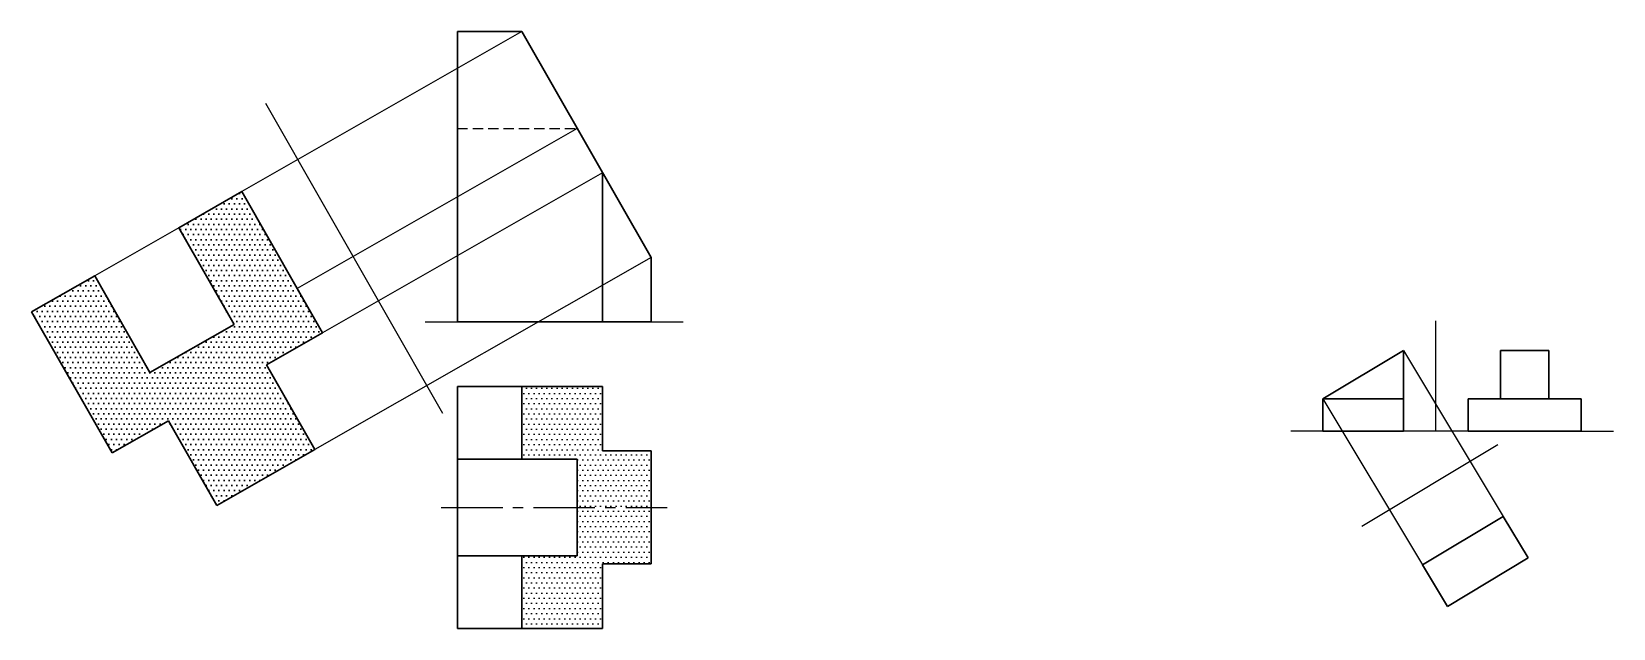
# Model space of a CAD drawing. Header units: millimetres. Extents: x -441 to 1862, y -1431 to 566.
# Drawn here: x 1328.1 to 1818.2, y 3 to 188 of the extents above; entities that cross this region are included whole.
import ezdxf

# ---------------------------------------------------------------- set-up
doc = ezdxf.new("R2010")
doc.units = ezdxf.units.MM
doc.linetypes.add('CENTER2', pattern=[28.575, 19.05, -3.175, 3.175, -3.175])
doc.linetypes.add('HIDDEN2', pattern=[4.7625, 3.175, -1.5875])
doc.layers.get('0').update_dxf_attribs({"color": 220})
doc.layers.add('center', color=7, linetype='CENTER2', true_color=0xcae916)
doc.layers.add('construction', color=130, linetype='Continuous')
doc.layers.add('hidden', color=2, linetype='HIDDEN2')
doc.layers.add('object', color=7, linetype='Continuous', lineweight=30)
pattern_1 = [(0, (120.1073, 421.8856), (0.79375, 1.5875), [0, -1.5875])]

msp = doc.modelspace()

# ---------------------------------------------------------------- hatches: boundary and pattern name
at = {"layer": 'construction'}
h = msp.add_hatch(dxfattribs=at)
h.set_pattern_fill('DOTS', color=8)
h.set_pattern_definition(pattern_1)
h.paths.add_polyline_path([(1505.027, 77.953), (1480.027, 77.953), (1480.027, 55.453), (1497.169, 55.453), (1497.169, 40.453), (1520.027, 40.453), (1520.027, 57.953), (1505.027, 57.953)])
h.paths.add_polyline_path([(1520.027, 40.453), (1497.169, 40.453), (1497.169, 25.453), (1480.027, 25.453), (1480.027, 2.953), (1500.027, 2.953), (1505.027, 2.953), (1505.027, 22.953), (1520.027, 22.953)])
at = {"layer": 'object'}
h = msp.add_hatch(dxfattribs=at)
h.set_pattern_fill('DOTS', color=8)
h.set_pattern_definition(pattern_1)
h.paths.add_polyline_path([(1400.837, 84.666), (1418.202, 94.589), (1410.345, 108.339), (1393.202, 138.339), (1373.667, 127.176), (1390.81, 97.176), (1364.762, 82.292), (1347.619, 112.292), (1328.084, 101.129), (1345.227, 71.129), (1353.084, 57.379), (1370.449, 67.302), (1385.449, 41.052), (1415.837, 58.416)])

# ---------------------------------------------------------------- linework, layer by layer
for p, q in [((1455.528, 69.58), (1400.644, 165.627)), ((1763.241, 64.098), (1763.241, 98.314)), ((1450.027, 97.953), (1460.027, 97.953)), ((1520.027, 97.953), (1530.027, 97.953)), ((1773.241, 64.098), (1718.241, 64.098)), ((1808.241, 64.098), (1818.241, 64.098)), ((1740.246, 34.653), (1782.396, 59.943))]:
    msp.add_line(p, q)
at = {"layer": 'center'}
msp.add_line((1455.027, 40.453), (1525.027, 40.453), dxfattribs=at)
at = {"layer": 'construction'}
for p, q in [((1480.027, 187.953), (1410.567, 148.262)), ((1497.169, 157.953), (1410.345, 108.339)), ((1410.567, 148.262), (1393.202, 138.339)), ((1505.027, 144.203), (1400.837, 84.666)), ((1373.667, 127.176), (1347.619, 112.292)), ((1520.027, 117.953), (1415.837, 58.416)), ((1753.241, 89.098), (1784.111, 37.648)), ((1728.241, 74.098), (1759.111, 22.648))]:
    msp.add_line(p, q, dxfattribs=at)
at = {"layer": 'hidden'}
msp.add_line((1460.027, 157.953), (1497.169, 157.953), dxfattribs=at)
at = {"layer": 'object'}
for p, q in [((1460.027, 97.953), (1460.027, 187.953)), ((1460.027, 187.953), (1480.027, 187.953)), ((1520.027, 117.953), (1480.027, 187.953)), ((1505.027, 117.953), (1505.027, 144.203)), ((1393.202, 138.339), (1373.667, 127.176)), ((1393.202, 138.339), (1410.345, 108.339)), ((1373.667, 127.176), (1390.81, 97.176)), ((1505.027, 117.953), (1505.027, 97.953)), ((1520.027, 97.953), (1520.027, 117.953)), ((1347.619, 112.292), (1328.084, 101.129)), ((1347.619, 112.292), (1364.762, 82.292)), ((1418.202, 94.589), (1410.345, 108.339)), ((1328.084, 101.129), (1345.227, 71.129)), ((1390.81, 97.176), (1364.762, 82.292)), ((1418.202, 94.589), (1400.837, 84.666)), ((1460.027, 97.953), (1520.027, 97.953)), ((1728.241, 74.098), (1753.241, 89.098)), ((1753.241, 89.098), (1753.241, 64.098)), ((1798.241, 89.098), (1783.241, 89.098)), ((1783.241, 89.098), (1783.241, 74.098)), ((1798.241, 74.098), (1798.241, 89.098)), ((1415.837, 58.416), (1400.837, 84.666)), ((1460.027, 77.953), (1460.027, 55.453)), ((1460.027, 77.953), (1505.027, 77.953)), ((1480.027, 55.453), (1480.027, 77.953)), ((1505.027, 77.953), (1505.027, 57.953)), ((1505.027, 77.953), (1505.027, 57.953)), ((1728.241, 64.098), (1728.241, 74.098)), ((1753.241, 74.098), (1728.241, 74.098)), ((1808.241, 74.098), (1773.241, 74.098)), ((1773.241, 74.098), (1773.241, 64.098)), ((1808.241, 64.098), (1808.241, 74.098)), ((1353.084, 57.379), (1345.227, 71.129)), ((1353.084, 57.379), (1370.449, 67.302)), ((1385.449, 41.052), (1370.449, 67.302)), ((1753.241, 64.098), (1728.241, 64.098)), ((1773.241, 64.098), (1808.241, 64.098)), ((1415.837, 58.416), (1385.449, 41.052)), ((1460.027, 55.453), (1460.027, 25.453)), ((1460.027, 55.453), (1480.027, 55.453)), ((1480.027, 55.453), (1497.169, 55.453)), ((1497.169, 55.453), (1497.169, 25.453)), ((1505.027, 57.953), (1520.027, 57.953)), ((1520.027, 57.953), (1520.027, 22.953)), ((1784.111, 37.648), (1759.111, 22.648)), ((1791.828, 24.786), (1784.111, 37.648)), ((1460.027, 25.453), (1460.027, 2.953)), ((1460.027, 25.453), (1480.027, 25.453)), ((1480.027, 25.453), (1480.027, 2.953)), ((1480.027, 25.453), (1497.169, 25.453)), ((1791.828, 24.786), (1766.828, 9.786)), ((1520.027, 22.953), (1505.027, 22.953)), ((1505.027, 22.953), (1505.027, 2.953)), ((1766.828, 9.786), (1759.111, 22.648)), ((1500.027, 2.953), (1460.027, 2.953)), ((1500.027, 2.953), (1505.027, 2.953))]:
    msp.add_line(p, q, dxfattribs=at)

doc.saveas('drawing.dxf')
